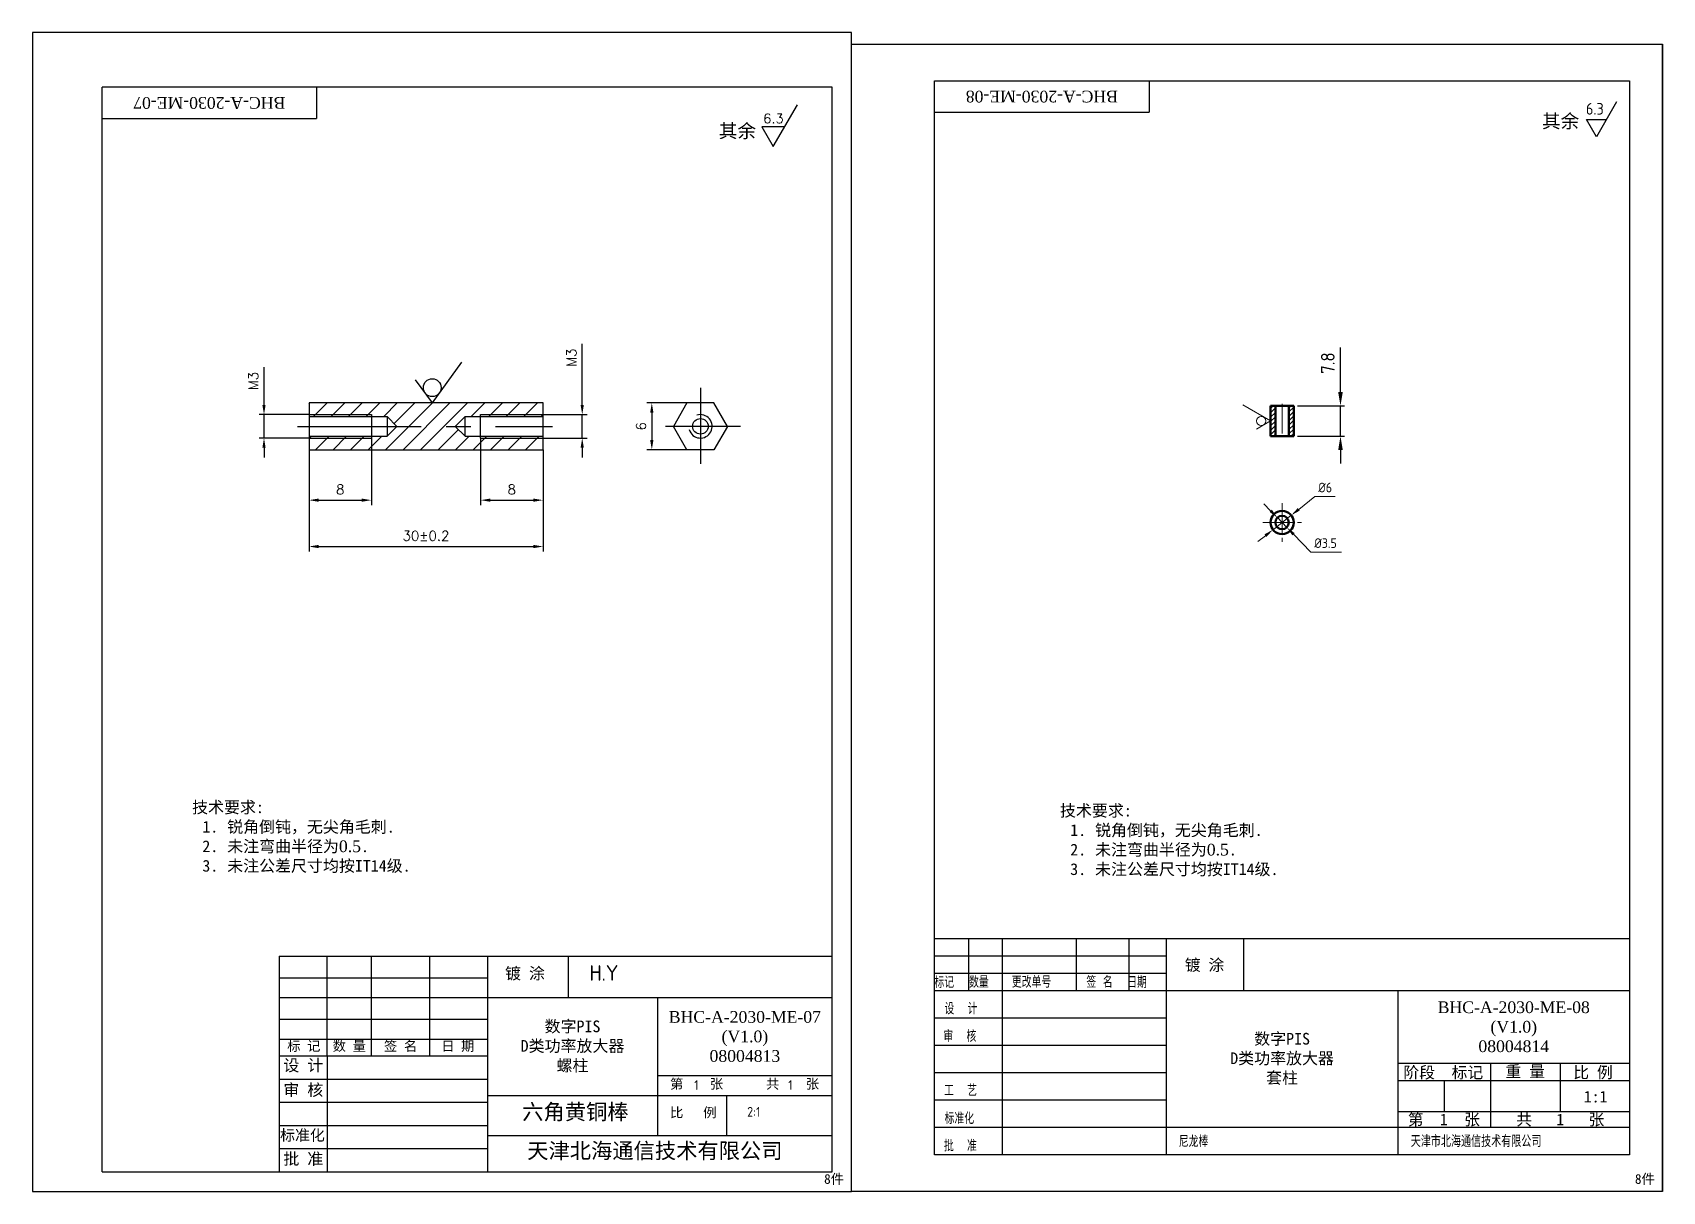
# Model space of a CAD drawing. Header units: millimetres. Extents: x -107 to 2261, y -1356 to -911.
# Drawn here: x 1843.3 to 2261.2, y -1208 to -911 of the extents above; entities that cross this region are included whole.
import ezdxf

# ---------------------------------------------------------------- set-up
doc = ezdxf.new("R2010")
doc.units = ezdxf.units.MM
doc.linetypes.add('CENTER', pattern=[50.8, 31.75, -6.35, 6.35, -6.35])
doc.linetypes.add('CENTER2', pattern=[28.575, 19.05, -3.175, 3.175, -3.175])
doc.layers.get('Defpoints').update_dxf_attribs({"color": 4})
for name, color, linetype in [('1C1', 210, 'CENTER'), ('DIM', 10, 'Continuous'), ('HATCH1', 32, 'Continuous'), ('RAHMEN025', 7, 'Continuous')]:
    doc.layers.add(name, color=color, linetype=linetype)
for name, color, linetype, lineweight in [('AM_0', 7, 'Continuous', 50), ('AM_5', 3, 'Continuous', 25), ('AM_6 @ 1', 2, 'Continuous', 35), ('AM_8', 1, 'Continuous', 25), ('图层1', 6, 'Continuous', 13), ('图层2', 4, 'CENTER2', 13), ('图层7', 2, 'Continuous', 13)]:
    doc.layers.add(name, color=color, linetype=linetype, lineweight=lineweight)
doc.styles.add('fs', font='SIMFANG.TTF')
doc.styles.get("Standard").update_dxf_attribs({"font": 'ISOCP.SHX', "bigfont": 'gbcbig.shx'})
doc.styles.add('STYLE1', font='txt.shx')
doc.styles.add('TEXT', font='SIMFANG.TTF')
doc.styles.add('tnr', font='TIMES.TTF')
doc.dimstyles.new('AM_ISO$0', dxfattribs={"dimtxt": 3.5, "dimasz": 3.5, "dimexe": 1, "dimexo": 1, "dimgap": 1.5, "dimtad": 1, "dimdec": 1, "dimdsep": 46, "dimtxsty": 'Standard', "dimcen": 0, "dimclrd": 256, "dimclre": 256, "dimclrt": 2, "dimadec": 0, "dimazin": 2, "dimtp": 0.1, "dimtm": 0.1, "dimtfac": 0.71, "dimtdec": 1, "dimtmove": 0, "dimatfit": 3, "dimfxl": 1, "dimlwd": -1, "dimlwe": -1, "dimarcsym": 1})
doc.dimstyles.get("Standard").update_dxf_attribs({"dimtxt": 0.18, "dimasz": 0.18, "dimexe": 0.18, "dimexo": 0.0625, "dimgap": 0.09, "dimtad": 0, "dimtih": 1, "dimtoh": 1, "dimdec": 4, "dimzin": 0, "dimdsep": 46, "dimtxsty": 'Standard', "dimcen": 0.09, "dimadec": 0, "dimazin": 0, "dimtfac": 1, "dimtdec": 4, "dimtofl": 0, "dimtmove": 0, "dimatfit": 3, "dimfxl": 1, "dimtolj": 1, "dimtzin": 0, "dimarcsym": 0})
pattern_1 = [(45, (1843.26485, -1208.00125), (-0.561266, 0.561266), [])]

msp = doc.modelspace()

# ---------------------------------------------------------------- texts
for s, p in [('6.3', (2241.543, -932.024)), ('标记', (2074.502, -1155.873)), ('数量', (2083.371, -1155.825)), ('更改单号', (2094.354, -1155.792)), ('签 名', (2113.462, -1155.825)), ('日期', (2123.924, -1155.873)), ('设  计', (2077.071, -1162.623)), ('审  核', (2076.798, -1169.681)), ('工  艺', (2076.974, -1183.603)), ('标准化', (2077.103, -1190.756)), ('批  准', (2076.942, -1197.768))]:
    msp.add_text(s, height=2.97).set_placement(p)
at = {"insert": (2030.622, -931.792), "char_height": 2.43, "width": 6.51977, "attachment_point": 1, "style": 'STYLE1'}
msp.add_mtext('6.3', dxfattribs=at)
at = {"attachment_point": 1}
for s, insert, char_height, width in [('{\\fSimSun|b0|i0|c134|p2;其余}', (2230.286, -931.946), 3.5, 13.7749), ('{\\fSimSun|b0|i0|c134|p2;其余}', (2019.221, -934.451), 3.5, 13.7749), ('\\f宋体|b0|i0|c134|p2;镀 涂', (1964.402, -1150.621), 3, 17.87713), ('\\f宋体|b0|i0|c134|p2;标 记', (1908.545, -1169.49), 2.5, 10.7882), ('\\f宋体|b0|i0|c134|p2;数 量', (1920.196, -1169.49), 2.5, 10.7882), ('\\f宋体|b0|i0|c134|p2;签 名', (1933.358, -1169.49), 2.5, 10.7882), ('\\f宋体|b0|i0|c134|p2;日 期', (1948.03, -1169.49), 2.5, 10.7882), ('\\f宋体|b0|i0|c134|p2;设 计', (1907.57, -1174.193), 3, 17.8771), ('\\f宋体|b0|i0|c134|p2;审 核', (1907.57, -1180.485), 3, 17.8771), ('\\f宋体|b0|i0|c134|p2;第    张', (2006.718, -1179.19), 2.5, 20.9292), ('\\f宋体|b0|i0|c134|p2;共    张', (2031.315, -1179.19), 2.5, 20.9292), ('\\f宋体|b0|i0|c134|p2;比   例', (2006.718, -1186.518), 2.5, 20.9292), ('\\f宋体|b0|i0|c134|p2;标准化', (1906.724, -1192.195), 2.8, 17.8771), ('\\f宋体|b0|i0|c134|p2;天津北海通信技术有限公司', (1970.087, -1195.568), 4, 74.0633), ('\\f宋体|b0|i0|c134|p2;批 准', (1907.57, -1198.145), 3, 17.8771)]:
    msp.add_mtext(s, dxfattribs=dict(at, insert=insert, char_height=char_height, width=width))
at = {"layer": 'AM_6 @ 1', "color": 2, "style": 'fs'}
for p in [(2046.216, -1206.063), (2254.116, -1206.063)]:
    msp.add_text('8件', height=2.5, dxfattribs=at).set_placement(p)
at = {"layer": 'AM_6 @ 1', "char_height": 3, "attachment_point": 5, "rotation": 180, "style": 'tnr'}
for s, insert in [('BHC-A-2030-ME-07', (1888.565, -929.001)), ('BHC-A-2030-ME-08', (2102.05, -927.376))]:
    msp.add_mtext_dynamic_manual_height_columns(s, width=55, gutter_width=12.5, heights=[0], dxfattribs=dict(at, insert=insert))
at = {"layer": 'AM_6 @ 1', "color": 2, "char_height": 3, "attachment_point": 1, "style": 'tnr'}
for insert in [(1884.162, -1108.047), (2106.698, -1108.905)]:
    msp.add_mtext_dynamic_manual_height_columns('{\\fFangSong_GB2312|b0|i0|c134|p49;\\C256;技术要求:\\P\\pi-9,l11.625,t9;1.^I锐角倒钝，无尖角毛刺.\\P2.^I未注弯曲半径为\\fTimes New Roman|b0|i0|c186|p18;0.5\\fFangSong_GB2312|b0|i0|c134|p49;.\\P\\fSimSun|b0|i0|c134|p2;3.^I未注公差尺寸均按IT14级.}', width=182.96321, gutter_width=12.5, heights=[0], dxfattribs=dict(at, insert=insert))
at = {"layer": 'AM_6 @ 1', "char_height": 3, "attachment_point": 5, "style": 'tnr'}
for s, width, insert in [('BHC-A-2030-ME-07\\P(V1.0)\\P08004813', 44.72638, (2025.902, -1168.313)), ('BHC-A-2030-ME-08\\P(V1.0)\\P08004814', 59.4, (2223.05, -1165.826)), ('{\\fFangSong_GB2312|b0|i0|c134|p49;数字PIS\\PD类功率放大器\\P螺柱}', 43.67362, (1981.702, -1170.87)), ('{\\fFangSong_GB2312|b0|i0|c134|p49;数字PIS\\PD类功率放大器\\P套柱}', 59.4, (2163.65, -1174.044))]:
    msp.add_mtext_dynamic_manual_height_columns(s, width=width, gutter_width=12.5, heights=[0], dxfattribs=dict(at, insert=insert))
at = {"layer": 'DIM', "attachment_point": 1}
for s, insert, char_height, width in [('H.Y', (1986.075, -1150.005), 4, 20.7295), ('1', (2012.901, -1179.495), 2.5, 6.2675), ('1', (2037.02, -1179.495), 2.5, 6.2675), ('\\f仿宋_GB2312|b0|i0|c134|p49;六角黄铜棒', (1968.799, -1185.606), 4, 48.7837), ('2:1', (2026.487, -1186.362), 2.5, 6.2675)]:
    msp.add_mtext(s, dxfattribs=dict(at, insert=insert, char_height=char_height, width=width))
at = {"layer": '图层7'}
for s, height, p in [('Ø6', 2.475, (2172.929, -1028.838)), ('Ø3.5', 2.475, (2171.907, -1043.081)), ('尼龙棒', 2.97, (2137.164, -1196.664)), ('天津市北海通信技术有限公司', 3.03187, (2196.641, -1196.651))]:
    msp.add_text(s, height=height, dxfattribs=at).set_placement(p)
at = {"layer": '图层7', "style": 'TEXT'}
for s, p in [('镀 涂', (2138.703, -1151.452)), ('阶段', (2194.75, -1178.995)), ('标记', (2207.111, -1178.995)), ('重 量', (2220.929, -1178.748)), ('比 例', (2238.306, -1178.981)), ('1:1', (2241.006, -1185.209)), ('第  ', (2195.877, -1191.063)), ('1', (2204.097, -1191.063)), ('  张', (2206.29, -1191.063)), ('共   ', (2223.688, -1191.063)), ('1', (2233.962, -1191.063)), ('   张', (2236.155, -1191.063))]:
    msp.add_text(s, height=2.97, dxfattribs=at).set_placement(p)

# ---------------------------------------------------------------- blocks, each defined once
blk = doc.blocks.new('*D158')
at = {"layer": 'Defpoints', "color": 0, "transparency": 16777216}
for p in [(1914.14, -1017.91), (1974.14, -1017.91), (1974.14, -1042.72)]:
    blk.add_point(p, dxfattribs=at)
at = {"layer": 'DIM', "color": 0, "lineweight": -2, "transparency": 16777216}
for p, q in [((1914.14, -1017.91), (1914.14, -1043.97)), ((1974.14, -1017.91), (1974.14, -1043.97)), ((1916.64, -1042.72), (1971.64, -1042.72))]:
    blk.add_line(p, q, dxfattribs=at)
at = {"layer": 'DIM', "color": 0, "transparency": 16777216}
for points in [[(1916.64, -1042.3), (1916.64, -1043.14), (1914.14, -1042.72)], [(1971.64, -1042.3), (1971.64, -1043.14), (1974.14, -1042.72)]]:
    blk.add_solid(points, dxfattribs=at)
at = {"layer": 'DIM', "color": 0, "transparency": 16777216, "insert": (1944.14, -1039.97), "char_height": 2.5, "attachment_point": 5, "style": 'STYLE1'}
blk.add_mtext('\\A1;30±0.2', dxfattribs=at)
blk = doc.blocks.new('*D159')
at = {"layer": 'Defpoints', "color": 0, "transparency": 16777216}
for p in [(1930.14, -1014.91), (1914.14, -1017.91), (1930.14, -1030.84)]:
    blk.add_point(p, dxfattribs=at)
at = {"layer": 'DIM', "color": 0, "lineweight": -2, "transparency": 16777216}
for p, q in [((1930.14, -1014.91), (1930.14, -1032.09)), ((1914.14, -1017.91), (1914.14, -1032.09)), ((1916.64, -1030.84), (1927.64, -1030.84))]:
    blk.add_line(p, q, dxfattribs=at)
at = {"layer": 'DIM', "color": 0, "transparency": 16777216}
for points in [[(1916.64, -1030.42), (1916.64, -1031.25), (1914.14, -1030.84)], [(1927.64, -1030.42), (1927.64, -1031.25), (1930.14, -1030.84)]]:
    blk.add_solid(points, dxfattribs=at)
at = {"layer": 'DIM', "color": 0, "transparency": 16777216, "insert": (1922.14, -1028.09), "char_height": 2.5, "attachment_point": 5, "style": 'STYLE1'}
blk.add_mtext('\\A1;8', dxfattribs=at)
blk = doc.blocks.new('*D160')
at = {"layer": 'Defpoints', "color": 0, "transparency": 16777216}
for p in [(1958.14, -1014.91), (1974.14, -1017.91), (1974.14, -1030.84)]:
    blk.add_point(p, dxfattribs=at)
at = {"layer": 'DIM', "color": 0, "lineweight": -2, "transparency": 16777216}
for p, q in [((1958.14, -1014.91), (1958.14, -1032.09)), ((1974.14, -1017.91), (1974.14, -1032.09)), ((1960.64, -1030.84), (1971.64, -1030.84))]:
    blk.add_line(p, q, dxfattribs=at)
at = {"layer": 'DIM', "color": 0, "transparency": 16777216}
for points in [[(1960.64, -1030.42), (1960.64, -1031.25), (1958.14, -1030.84)], [(1971.64, -1030.42), (1971.64, -1031.25), (1974.14, -1030.84)]]:
    blk.add_solid(points, dxfattribs=at)
at = {"layer": 'DIM', "color": 0, "transparency": 16777216, "insert": (1966.14, -1028.09), "char_height": 2.5, "attachment_point": 5, "style": 'STYLE1'}
blk.add_mtext('\\A1;8', dxfattribs=at)
blk = doc.blocks.new('*D161')
at = {"layer": 'Defpoints', "color": 0, "transparency": 16777216}
for p in [(1902.6, -1008.91), (1914.14, -1008.91), (1914.14, -1014.91)]:
    blk.add_point(p, dxfattribs=at)
at = {"layer": 'DIM', "color": 0, "lineweight": -2, "transparency": 16777216}
for p, q in [((1902.6, -1006.41), (1902.6, -996.75)), ((1914.14, -1008.91), (1901.35, -1008.91)), ((1902.6, -1014.91), (1902.6, -1008.91)), ((1914.14, -1014.91), (1901.35, -1014.91)), ((1902.6, -1017.41), (1902.6, -1019.91))]:
    blk.add_line(p, q, dxfattribs=at)
at = {"layer": 'DIM', "color": 0, "transparency": 16777216}
for points in [[(1902.18, -1006.41), (1903.01, -1006.41), (1902.6, -1008.91)], [(1902.18, -1017.41), (1903.01, -1017.41), (1902.6, -1014.91)]]:
    blk.add_solid(points, dxfattribs=at)
at = {"layer": 'DIM', "color": 0, "transparency": 16777216, "insert": (1899.85, -1000.33), "char_height": 2.5, "attachment_point": 5, "rotation": 90, "style": 'STYLE1'}
blk.add_mtext('\\A1;M3', dxfattribs=at)
blk = doc.blocks.new('*D162')
at = {"layer": 'Defpoints', "color": 0, "transparency": 16777216}
for p in [(1974.14, -1008.91), (1974.14, -1014.91), (1984.19, -1014.91)]:
    blk.add_point(p, dxfattribs=at)
at = {"layer": 'DIM', "color": 0, "lineweight": -2, "transparency": 16777216}
for p, q in [((1984.19, -1006.41), (1984.19, -990.77)), ((1974.14, -1008.91), (1985.44, -1008.91)), ((1984.19, -1014.91), (1984.19, -1008.91)), ((1974.14, -1014.91), (1985.44, -1014.91)), ((1984.19, -1017.41), (1984.19, -1019.91))]:
    blk.add_line(p, q, dxfattribs=at)
at = {"layer": 'DIM', "color": 0, "transparency": 16777216}
for points in [[(1983.78, -1006.41), (1984.61, -1006.41), (1984.19, -1008.91)], [(1983.78, -1017.41), (1984.61, -1017.41), (1984.19, -1014.91)]]:
    blk.add_solid(points, dxfattribs=at)
at = {"layer": 'DIM', "color": 0, "transparency": 16777216, "insert": (1981.44, -994.35), "char_height": 2.5, "attachment_point": 5, "rotation": 90, "style": 'STYLE1'}
blk.add_mtext('\\A1;M3', dxfattribs=at)
blk = doc.blocks.new('*D163')
at = {"layer": 'Defpoints', "color": 0, "transparency": 16777216}
for p in [(2011.04, -1005.91), (2002.04, -1017.91), (2011.04, -1017.91)]:
    blk.add_point(p, dxfattribs=at)
at = {"layer": 'DIM', "color": 0, "lineweight": -2, "transparency": 16777216}
for p, q in [((2011.04, -1005.91), (2000.79, -1005.91)), ((2002.04, -1008.41), (2002.04, -1015.41)), ((2011.04, -1017.91), (2000.79, -1017.91))]:
    blk.add_line(p, q, dxfattribs=at)
at = {"layer": 'DIM', "color": 0, "transparency": 16777216}
for points in [[(2001.62, -1008.41), (2002.46, -1008.41), (2002.04, -1005.91)], [(2001.62, -1015.41), (2002.46, -1015.41), (2002.04, -1017.91)]]:
    blk.add_solid(points, dxfattribs=at)
at = {"layer": 'DIM', "color": 0, "transparency": 16777216, "insert": (1999.29, -1011.91), "char_height": 2.5, "attachment_point": 5, "rotation": 90, "style": 'STYLE1'}
blk.add_mtext('\\A1;6', dxfattribs=at)
blk = doc.blocks.new('A$C19CC4AFC')
at = {"layer": 'DIM'}
for q in [(5.9, 11.9), (10.44, 0)]:
    blk.add_line((0, 7.6), q, dxfattribs=at)
blk.add_circle((3.92, 7.62), 2.28, dxfattribs=at)
blk = doc.blocks.new('A$C18597DF4')
at = {"layer": 'HATCH1', "rotation": 90}
blk.add_blockref('A$C19CC4AFC', (11.9, 0), dxfattribs=at)
blk = doc.blocks.new('A$C4AE75834')
at = {"layer": 'HATCH1'}
blk.add_blockref('A$C18597DF4', (0, 0), dxfattribs=at)
blk = doc.blocks.new('*D164')
at = {"layer": 'AM_5', "linetype": 'ByBlock', "transparency": 16777216}
for p, q in [((2178.62, -1003.15), (2178.62, -991.75)), ((2167.62, -1006.65), (2179.62, -1006.65)), ((2178.62, -1014.45), (2178.62, -1006.65)), ((2167.62, -1014.45), (2179.62, -1014.45)), ((2178.62, -1017.95), (2178.62, -1021.45))]:
    blk.add_line(p, q, dxfattribs=at)
at = {"layer": 'AM_5', "transparency": 16777216}
for points in [[(2178.04, -1003.15), (2179.2, -1003.15), (2178.62, -1006.65)], [(2178.04, -1017.95), (2179.2, -1017.95), (2178.62, -1014.45)]]:
    blk.add_solid(points, dxfattribs=at)
at = {"layer": 'Defpoints', "color": 0, "transparency": 16777216}
for p in [(2166.62, -1006.65), (2178.62, -1006.65), (2166.62, -1014.45)]:
    blk.add_point(p, dxfattribs=at)
at = {"layer": 'AM_5', "color": 2, "transparency": 16777216, "insert": (2175.37, -995.7), "char_height": 3.5, "attachment_point": 5, "rotation": 90}
blk.add_mtext('7.8', dxfattribs=at)

# ---------------------------------------------------------------- dimensions: what is measured, and where the dimension line sits
at = {"layer": 'AM_5'}
dim = msp.add_linear_dim(base=(2178.62, -1006.646), p1=(2166.62, -1014.446), p2=(2166.62, -1006.646), angle=90, dimstyle='AM_ISO$0', dxfattribs=at)
dim.commit()
dim.dimension.update_dxf_attribs({"geometry": '*D164', "text_midpoint": (2175.37, -995.696)})
at = {"layer": 'DIM'}
dim = msp.add_linear_dim(base=(1984.192, -1014.915), p1=(1974.143, -1008.915), p2=(1974.143, -1014.915), angle=90, text='M3', dimstyle='Standard', override={"dimtxt": 2.5, "dimasz": 2.5, "dimexe": 1.25, "dimexo": 0, "dimgap": 1.5, "dimtad": 1, "dimtih": 0, "dimtoh": 0, "dimdec": 2, "dimlfac": 0.5, "dimzin": 8, "dimlunit": 6, "dimtxsty": 'STYLE1', "dimcen": 2.5, "dimtp": 0.2, "dimtm": 0.2, "dimtdec": 1, "dimtofl": 1}, dxfattribs=at)
dim.commit()
dim.dimension.update_dxf_attribs({"geometry": '*D162', "text_midpoint": (1984.192, -994.352), "dimtype": 160})
dim = msp.add_linear_dim(base=(1902.598, -1008.915), p1=(1914.143, -1014.915), p2=(1914.143, -1008.915), angle=90, text='M3', dimstyle='Standard', override={"dimtxt": 2.5, "dimasz": 2.5, "dimexe": 1.25, "dimexo": 0, "dimgap": 1.5, "dimtad": 1, "dimtih": 0, "dimtoh": 0, "dimdec": 2, "dimlfac": 0.5, "dimzin": 8, "dimlunit": 6, "dimtxsty": 'STYLE1', "dimcen": 2.5, "dimtp": 0.2, "dimtm": 0.2, "dimtdec": 1, "dimtofl": 1}, dxfattribs=at)
dim.commit()
dim.dimension.update_dxf_attribs({"geometry": '*D161', "text_midpoint": (1899.848, -1000.331)})
dim = msp.add_linear_dim(base=(2002.041, -1017.915), p1=(2011.044, -1005.915), p2=(2011.044, -1017.915), angle=270, dimstyle='Standard', override={"dimtxt": 2.5, "dimasz": 2.5, "dimexe": 1.25, "dimexo": 0, "dimgap": 1.5, "dimtad": 1, "dimtih": 0, "dimdec": 2, "dimlfac": 0.5, "dimzin": 8, "dimlunit": 6, "dimtxsty": 'STYLE1', "dimcen": 2.5, "dimtp": 0.2, "dimtm": 0.2, "dimtdec": 1, "dimtofl": 1}, dxfattribs=at)
dim.commit()
dim.dimension.update_dxf_attribs({"geometry": '*D163', "text_midpoint": (1999.291, -1011.915)})
for base, p1, p2, override, picture, middle in [((1930.143, -1030.837), (1914.143, -1017.915), (1930.143, -1014.915), {"dimtxt": 2.5, "dimasz": 2.5, "dimexe": 1.25, "dimexo": 0, "dimgap": 1.5, "dimtad": 1, "dimtih": 0, "dimdec": 2, "dimlfac": 0.5, "dimzin": 8, "dimlunit": 6, "dimtxsty": 'STYLE1', "dimcen": 2.5, "dimtp": 0.2, "dimtm": 0.2, "dimtdec": 1, "dimtofl": 1}, '*D159', (1922.143, -1028.087)), ((1974.143, -1030.837), (1958.143, -1014.915), (1974.143, -1017.915), {"dimtxt": 2.5, "dimasz": 2.5, "dimexe": 1.25, "dimexo": 0, "dimgap": 1.5, "dimtad": 1, "dimtih": 0, "dimdec": 2, "dimlfac": 0.5, "dimzin": 8, "dimlunit": 6, "dimtxsty": 'STYLE1', "dimcen": 2.5, "dimtp": 0.2, "dimtm": 0.2, "dimtdec": 1, "dimtofl": 1}, '*D160', (1966.143, -1028.087)), ((1974.143, -1042.719), (1914.143, -1017.915), (1974.143, -1017.915), {"dimtxt": 2.5, "dimasz": 2.5, "dimexe": 1.25, "dimexo": 0, "dimgap": 1.5, "dimtad": 1, "dimtih": 0, "dimdec": 2, "dimlfac": 0.5, "dimzin": 8, "dimlunit": 6, "dimtxsty": 'STYLE1', "dimcen": 2.5, "dimtol": 1, "dimtp": 0.2, "dimtm": 0.2, "dimtdec": 1, "dimtofl": 1}, '*D158', (1944.143, -1039.969))]:
    dim = msp.add_linear_dim(base=base, p1=p1, p2=p2, dimstyle='Standard', override=override, dxfattribs=at)
    dim.commit()
    dim.dimension.update_dxf_attribs({"geometry": picture, "text_midpoint": middle})

# ---------------------------------------------------------------- hatches: boundary and pattern name
at = {"layer": 'AM_8'}
h = msp.add_hatch(dxfattribs=at)
h.set_pattern_fill('ANSI31', color=256, scale=0.25)
h.set_pattern_definition(pattern_1)
h.paths.add_polyline_path([(2161.917, -1006.646), (2160.68, -1006.646), (2160.68, -1014.446), (2161.917, -1014.446)])
h = msp.add_hatch(dxfattribs=at)
h.set_pattern_fill('ANSI31', color=256, scale=0.25)
h.set_pattern_definition(pattern_1)
h.paths.add_polyline_path([(2166.62, -1006.646), (2165.382, -1006.646), (2165.382, -1014.446), (2166.62, -1014.446)])
at = {"layer": 'HATCH1'}
h = msp.add_hatch(dxfattribs=at)
h.set_pattern_fill('ANSI31', color=256, style=0)
h.set_pattern_definition([(45, (1742.7678, -28.0075), (-2.245064, 2.245064), [])])
h.paths.add_polyline_path([(1914.143, -1005.915), (1914.143, -1008.915), (1930.143, -1008.915), (1930.143, -1009.415), (1934.143, -1009.415), (1936.643, -1011.915), (1951.643, -1011.915), (1954.143, -1009.415), (1958.143, -1009.415), (1958.143, -1008.915), (1974.143, -1008.915), (1974.143, -1005.915)])
h.paths.add_polyline_path([(1974.143, -1017.915), (1974.143, -1014.915), (1958.143, -1014.915), (1958.143, -1014.415), (1954.143, -1014.415), (1951.643, -1011.915), (1936.643, -1011.915), (1934.143, -1014.415), (1930.143, -1014.415), (1930.143, -1014.915), (1914.143, -1014.915), (1914.143, -1017.915)])
h.paths.add_polyline_path([(1914.143, -1008.915), (1914.143, -1009.415), (1930.143, -1009.415), (1930.143, -1008.915)])
h.paths.add_polyline_path([(1930.143, -1014.915), (1930.143, -1014.415), (1914.143, -1014.415), (1914.143, -1014.915)], flags=16)
h.paths.add_polyline_path([(1958.143, -1008.915), (1958.143, -1009.415), (1974.143, -1009.415), (1974.143, -1008.915)], flags=16)
h.paths.add_polyline_path([(1974.143, -1014.915), (1974.143, -1014.415), (1958.143, -1014.415), (1958.143, -1014.915)], flags=16)

# ---------------------------------------------------------------- linework, layer by layer
at = {"ltscale": 0.4}
for p, q in [((2074.55, -923.376), (2252.75, -923.376)), ((2074.55, -1198.596), (2074.55, -923.376)), ((2129.55, -923.376), (2129.55, -931.376)), ((2252.75, -923.376), (2252.75, -1198.596)), ((1916.065, -925.001), (1916.065, -933.001)), ((2074.55, -931.376), (2129.55, -931.376)), ((1861.065, -933.001), (1916.065, -933.001)), ((2252.75, -1198.596), (2074.55, -1198.596))]:
    msp.add_line(p, q, dxfattribs=at)
for p, q in [((1861.065, -1203.001), (1861.065, -925.001)), ((2048.265, -925.001), (1861.065, -925.001)), ((2048.265, -1203.001), (2048.265, -925.001)), ((2033.188, -940.195), (2039.355, -929.514)), ((2249.396, -928.78), (2244.252, -937.69)), ((2030.259, -935.122), (2033.188, -940.195)), ((2036.117, -935.122), (2030.259, -935.122)), ((2244.252, -937.69), (2241.68, -933.235)), ((2241.68, -933.235), (2246.824, -933.235)), ((1974.143, -1005.915), (1914.143, -1005.915)), ((1914.143, -1005.915), (1914.143, -1017.915)), ((1974.143, -1017.915), (1974.143, -1005.915)), ((2011.044, -1005.915), (2007.58, -1011.915)), ((2017.973, -1005.915), (2011.044, -1005.915)), ((2021.437, -1011.915), (2017.973, -1005.915)), ((1914.143, -1009.415), (1934.143, -1009.415)), ((1934.143, -1009.415), (1934.143, -1014.415)), ((1934.143, -1009.415), (1936.643, -1011.915)), ((1954.143, -1009.415), (1951.643, -1011.915)), ((1954.143, -1014.415), (1954.143, -1009.415)), ((1954.143, -1009.415), (1974.143, -1009.415)), ((1914.143, -1014.415), (1934.143, -1014.415)), ((1934.143, -1014.415), (1936.643, -1011.915)), ((1954.143, -1014.415), (1951.643, -1011.915)), ((1954.143, -1014.415), (1974.143, -1014.415)), ((2011.044, -1017.915), (2007.58, -1011.915)), ((2021.437, -1011.915), (2017.973, -1017.915)), ((1914.143, -1017.915), (1974.143, -1017.915)), ((2017.973, -1017.915), (2011.044, -1017.915)), ((2074.55, -1143.156), (2252.75, -1143.156)), ((2083.212, -1143.156), (2083.212, -1156.521)), ((2091.875, -1143.156), (2091.875, -1198.595)), ((2110.85, -1143.156), (2110.85, -1156.521)), ((2110.85, -1143.156), (2110.85, -1156.521)), ((2110.85, -1143.156), (2110.85, -1156.521)), ((2124.325, -1143.156), (2124.325, -1156.521)), ((2124.325, -1143.156), (2124.325, -1156.521)), ((2124.325, -1143.156), (2124.325, -1156.521)), ((2133.95, -1143.156), (2133.95, -1198.596)), ((2153.753, -1143.156), (2153.753, -1156.521)), ((1906.485, -1147.751), (2048.265, -1147.751)), ((1906.485, -1147.751), (1906.485, -1203.001)), ((1918.743, -1147.751), (1918.743, -1173.251)), ((1930.097, -1147.751), (1930.097, -1173.251)), ((1945.047, -1147.751), (1945.047, -1173.251)), ((1959.865, -1147.751), (1959.865, -1203.001)), ((1980.588, -1147.725), (1980.588, -1158.344)), ((2074.55, -1147.611), (2133.95, -1147.611)), ((1906.485, -1153.276), (1959.865, -1153.276)), ((2074.55, -1152.066), (2133.95, -1152.066)), ((2074.55, -1156.521), (2252.75, -1156.521)), ((2193.35, -1156.521), (2193.35, -1198.596)), ((1906.485, -1158.299), (2048.265, -1158.299)), ((2003.538, -1158.299), (2003.538, -1193.658)), ((1906.485, -1163.895), (1959.865, -1163.895)), ((2074.55, -1163.53), (2133.95, -1163.53)), ((1906.485, -1169.001), (1959.865, -1169.001)), ((1906.485, -1173.251), (1959.865, -1173.251)), ((1906.485, -1173.251), (1959.865, -1173.251)), ((1906.536, -1173.251), (1959.916, -1173.251)), ((1918.794, -1173.251), (1918.794, -1203.001)), ((2074.55, -1170.54), (2133.95, -1170.54)), ((2003.538, -1178.327), (2048.265, -1178.327)), ((2074.55, -1177.549), (2133.95, -1177.549)), ((2193.35, -1175.13), (2252.75, -1175.13)), ((2217.11, -1175.13), (2217.11, -1191.567)), ((2234.93, -1175.13), (2234.93, -1187.508)), ((1906.536, -1179.201), (1959.916, -1179.201)), ((2193.35, -1179.586), (2252.75, -1179.586)), ((2205.23, -1179.586), (2205.23, -1187.508)), ((1906.536, -1185.151), (1959.916, -1185.151)), ((1959.865, -1183.441), (2048.265, -1183.441)), ((2021.174, -1183.501), (2021.174, -1193.658)), ((2074.55, -1184.558), (2133.95, -1184.558)), ((2193.409, -1187.508), (2252.809, -1187.508)), ((1906.536, -1191.101), (1959.916, -1191.101)), ((1959.865, -1193.658), (2048.265, -1193.658)), ((2074.55, -1191.567), (2252.75, -1191.567)), ((1906.536, -1197.051), (1959.916, -1197.051)), ((1861.065, -1203.001), (2048.265, -1203.001))]:
    msp.add_line(p, q)
msp.add_circle((2014.508, -1011.915), 2)
at = {"layer": '1C1'}
for p, q in [((2014.508, -1002.085), (2014.508, -1021.487)), ((1911.172, -1011.915), (1976.607, -1011.915)), ((2024.819, -1011.915), (2005.508, -1011.915))]:
    msp.add_line(p, q, dxfattribs=at)
at = {"layer": 'AM_0', "ltscale": 0.4}
for p, q in [((2160.68, -1006.646), (2166.62, -1006.646)), ((2160.68, -1014.446), (2160.68, -1006.646)), ((2161.917, -1014.446), (2161.917, -1006.646)), ((2165.382, -1014.446), (2165.382, -1006.646)), ((2166.62, -1006.646), (2166.62, -1014.446)), ((2166.62, -1014.446), (2160.68, -1014.446))]:
    msp.add_line(p, q, dxfattribs=at)
for radius in [2.97, 1.732]:
    msp.add_circle((2163.65, -1036.564), radius, dxfattribs=at)
at = {"layer": 'Defpoints', "ltscale": 0.4}
for p, q in [((2053.265, -913.971), (2261.165, -913.971)), ((2053.265, -1208.001), (2053.265, -913.971)), ((2261.165, -913.971), (2261.165, -1208.001)), ((2261.165, -1208.001), (2261.165, -913.971)), ((2261.165, -1208.001), (2053.265, -1208.001))]:
    msp.add_line(p, q, dxfattribs=at)
at = {"layer": 'DIM'}
for p, q in [((1914.143, -1008.915), (1930.143, -1008.915)), ((1930.143, -1008.915), (1930.143, -1014.915)), ((1958.143, -1014.915), (1958.143, -1008.915)), ((1958.143, -1008.915), (1974.143, -1008.915)), ((1914.143, -1014.915), (1930.143, -1014.915)), ((1958.143, -1014.915), (1974.143, -1014.915))]:
    msp.add_line(p, q, dxfattribs=at)
msp.add_arc((2014.508, -1011.915), 3, 196.51347, 107.85089, dxfattribs=at)
at = {"layer": 'RAHMEN025'}
for p, q in [((1843.265, -911.001), (1843.265, -1208.001)), ((2053.265, -911.001), (1843.265, -911.001)), ((2053.265, -1208.001), (2053.265, -911.001)), ((1843.265, -1208.001), (2053.265, -1208.001))]:
    msp.add_line(p, q, dxfattribs=at)
at = {"layer": '图层1'}
msp.add_line((2112.17, -1143.156), (2193.35, -1143.156), dxfattribs=at)
at = {"layer": '图层2', "ltscale": 0.4}
for p, q in [((2163.65, -1006.151), (2163.65, -1014.941)), ((2163.65, -1031.614), (2163.65, -1041.514)), ((2158.7, -1036.564), (2168.6, -1036.564))]:
    msp.add_line(p, q, dxfattribs=at)
at = {"layer": '图层7', "ltscale": 0.4}
for p, q in [((2153.552, -1006.431), (2160.68, -1010.546)), ((2160.68, -1010.546), (2157.116, -1012.604)), ((2160.713, -1033.551), (2158.986, -1031.778)), ((2172.069, -1029.912), (2167.922, -1033.188)), ((2177.255, -1029.912), (2172.069, -1029.912)), ((2161.319, -1038.405), (2165.98, -1034.723)), ((2162.441, -1035.323), (2164.859, -1037.805)), ((2159.377, -1039.94), (2157.435, -1041.474)), ((2171.047, -1044.155), (2166.586, -1039.577)), ((2178.873, -1044.155), (2171.047, -1044.155))]:
    msp.add_line(p, q, dxfattribs=at)
msp.add_circle((2158.304, -1010.546), 1.188, dxfattribs=at)
for points in [[(2161.009, -1033.263), (2160.418, -1033.839), (2162.441, -1035.323)], [(2167.667, -1032.865), (2168.178, -1033.512), (2165.98, -1034.723)], [(2159.122, -1039.616), (2159.633, -1040.263), (2161.319, -1038.405)], [(2166.882, -1039.29), (2166.291, -1039.865), (2164.859, -1037.805)]]:
    msp.add_solid(points, dxfattribs=at)

# ---------------------------------------------------------------- block references
msp.add_blockref('A$C4AE75834', (1941.464, -1005.915))

msp.set_redraw_order([(e.dxf.handle, doc.entitydb.next_handle()) for e in msp.query("TEXT MTEXT ATTDEF DIMENSION ARC_DIMENSION")])  # texts and dimensions are drawn at this point

doc.saveas('drawing.dxf')
